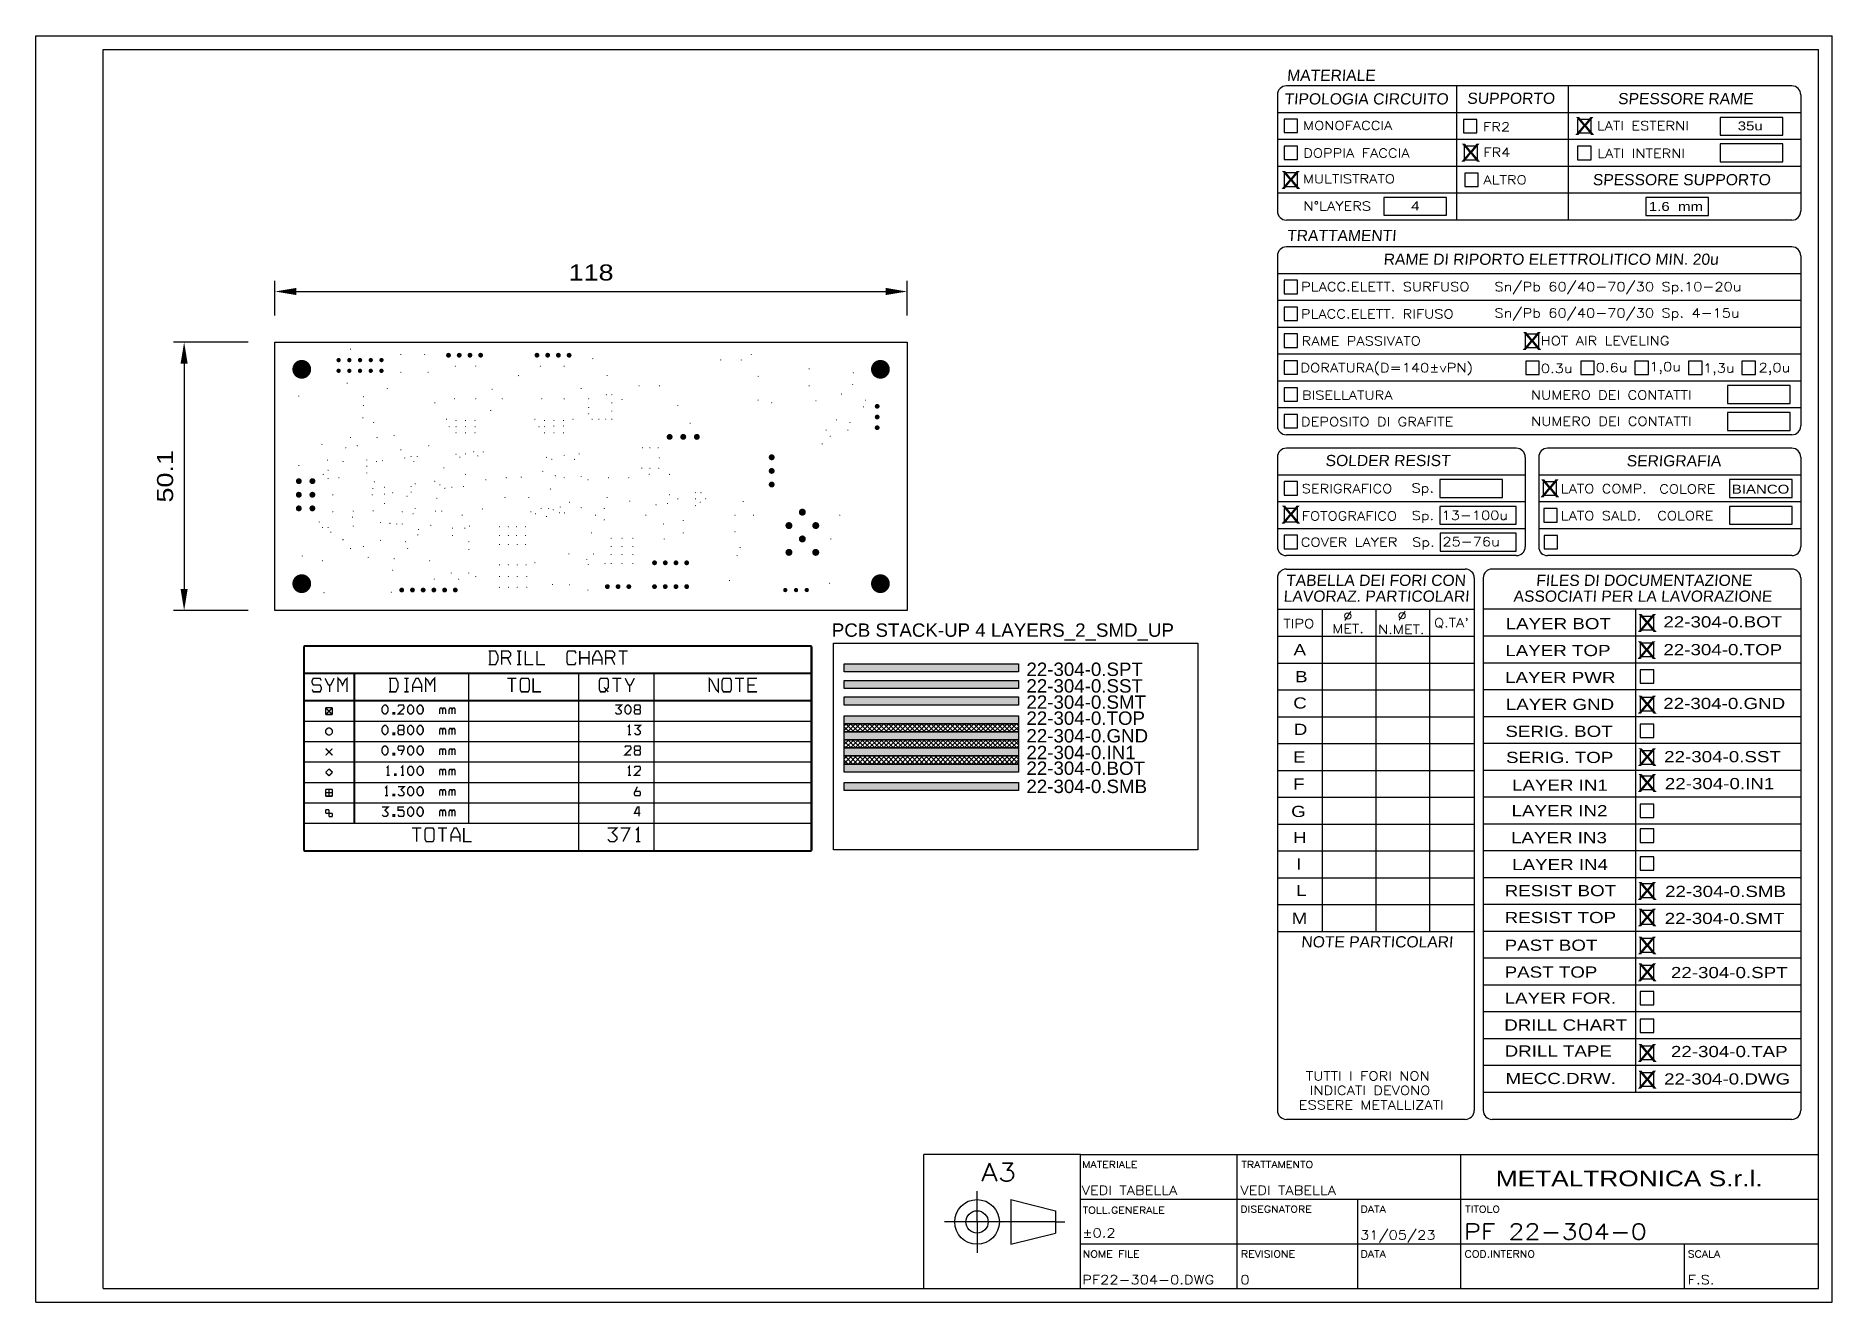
# Paper-space layout 'Layout1' of a CAD drawing. Extents: x 0 to 402, y 0 to 283.
# The model-space entities are those that its viewports show. They can reach past a viewport. Long polylines and large blocks are cut down to what shows.
import ezdxf
from ezdxf.enums import TextEntityAlignment as Align

# ---------------------------------------------------------------- set-up
doc = ezdxf.new("R2010")
doc.units = 0
doc.header["$LTSCALE"] = 10
doc.header["$MEASUREMENT"] = 0
doc.layers.get('0').update_dxf_attribs({"linetype": 'CONTINUOUS'})
doc.layers.get('Defpoints').update_dxf_attribs({"linetype": 'CONTINUOUS'})
for name, color, linetype in [('22-304-0_DRD', 7, 'CONTINUOUS'), ('ATTRIBUTI', 7, 'CONTINUOUS'), ('CARTIGLIO', 7, 'CONTINUOUS'), ('OGGETTO', 7, 'CONTINUOUS'), ('QUOTE', 6, 'CONTINUOUS'), ('TABELLA', 7, 'CONTINUOUS'), ('THRUHOLE_TAP', 11, 'CONTINUOUS'), ('VIEWPORT', 7, 'CONTINUOUS')]:
    doc.layers.add(name, color=color, linetype=linetype)
doc.layers.get('VIEWPORT').off()
doc.styles.add('ROMANS', font='romans', dxfattribs={"height": 4})
doc.styles.add('STILE25', font='arial.ttf', dxfattribs={"width": 1.2, "height": 2.5})
doc.styles.add('STILE3', font='arial.ttf', dxfattribs={"width": 1.2, "height": 3})
doc.styles.add('STILE35', font='arial.ttf', dxfattribs={"width": 1.2, "height": 3.5})
doc.styles.add('STYLE4', font='arial.ttf', dxfattribs={"width": 1.2, "height": 4})
doc.dimstyles.new('QUOTE', dxfattribs={"dimscale": 0, "dimtxt": 3, "dimasz": 4, "dimexe": 2, "dimexo": 5, "dimgap": 2, "dimtad": 1, "dimdec": 1, "dimzin": 13, "dimdsep": 46, "dimtxsty": 'STILE3', "dimcen": 0, "dimclrt": 7, "dimadec": 0, "dimazin": 0, "dimtfac": 0.666667, "dimtdec": 1, "dimtofl": 0, "dimtmove": 2, "dimatfit": 3, "dimfxl": 0, "dimtolj": 1, "dimtzin": 13, "dimarcsym": 0})

psp = doc.layouts.get("Layout1")

msp = doc.modelspace()

# ---------------------------------------------------------------- texts
at = {"layer": 'OGGETTO', "style": 'STILE25'}
for s, p in [('PCB STACK-UP 4 LAYERS_2_SMD_UP', (217.91, 247.68)), ('22-304-0.SPT', (254.23, 240.37)), ('22-304-0.SST', (254.23, 237.27)), ('22-304-0.SMT', (254.23, 234.25)), ('22-304-0.TOP', (254.23, 231.25)), ('22-304-0.GND', (254.23, 227.96)), ('22-304-0.IN1', (254.23, 224.84)), ('22-304-0.BOT', (254.23, 221.91)), ('22-304-0.SMB', (254.23, 218.52))]:
    msp.add_text(s, height=2.5, dxfattribs=at).set_placement(p)

# ---------------------------------------------------------------- blocks, each defined once
blk = doc.blocks.new('QD')
at = {"layer": 'ATTRIBUTI', "linetype": 'Continuous'}
blk.add_lwpolyline([(-1.5, 1.5), (-1.5, -1.5), (1.5, -1.5), (1.5, 1.5)], close=True, dxfattribs=at)
blk = doc.blocks.new('TABELLAPCB2')
at = {"layer": 'ATTRIBUTI', "color": 6, "linetype": 'Continuous'}
for p, q in [((116, 239.99), (102, 239.99)), ((102, 239.99), (102, 235.99)), ((116, 235.99), (116, 239.99)), ((102, 235.99), (116, 235.99))]:
    blk.add_line(p, q, dxfattribs=at)
for points in [[(102, 241.91), (116, 241.91), (116, 245.91), (102, 245.91)], [(26.82, 224.03), (40.82, 224.03), (40.82, 228.03), (26.82, 228.03)], [(85.36, 223.98), (99.36, 223.98), (99.36, 227.98), (85.36, 227.98)], [(103.65, 181.96), (117.65, 181.96), (117.65, 185.96), (103.65, 185.96)], [(103.61, 175.96), (117.61, 175.96), (117.61, 179.96), (103.61, 179.96)], [(39.33, 160.95), (53.33, 160.95), (53.33, 164.95), (39.33, 164.95)], [(104.08, 160.96), (118.08, 160.96), (118.08, 164.96), (104.08, 164.96)], [(39.34, 154.96), (56.34, 154.96), (56.34, 158.96), (39.34, 158.96)], [(104.09, 154.96), (118.09, 154.96), (118.09, 158.96), (104.09, 158.96)], [(39.4, 148.96), (56.4, 148.96), (56.4, 152.96), (39.4, 152.96)]]:
    blk.add_lwpolyline(points, close=True, dxfattribs=at)
at = {"layer": 'TABELLA', "color": 1, "linetype": 'Continuous'}
for p, q in [((118, 252.96), (5, 252.96)), ((43, 252.96), (43, 222.96)), ((68, 252.96), (68, 222.96)), ((3, 250.96), (3, 224.96)), ((120, 250.96), (120, 224.96)), ((120, 246.96), (3, 246.96)), ((118, 222.96), (5, 222.96)), ((118, 216.96), (5, 216.96)), ((3, 214.96), (3, 176.96)), ((120, 214.96), (120, 176.96)), ((120, 210.96), (3, 210.96)), ((118, 174.96), (5, 174.96)), ((3, 169.96), (3, 149.96)), ((56.41, 171.96), (5, 171.96)), ((58.41, 169.96), (58.41, 149.96)), ((61.41, 169.96), (61.41, 149.96)), ((118, 171.96), (63.41, 171.96)), ((120, 169.96), (120, 149.96)), ((58.41, 165.96), (3, 165.96)), ((120, 165.96), (61.41, 165.96)), ((56.41, 147.96), (5, 147.96)), ((5, 144.96), (45, 144.96)), ((118, 144.96), (51, 144.96)), ((118, 147.96), (63.41, 147.96)), ((3, 142.96), (3, 111.96)), ((47, 142.96), (47, 23.96)), ((49, 142.96), (49, 23.96)), ((120, 142.96), (120, 23.96)), ((3, 135.96), (47, 135.96)), ((120, 135.96), (49, 135.96)), ((3, 111.96), (3, 108.96)), ((3, 108.96), (3, 66.96)), ((3, 66.96), (3, 63.96)), ((3, 63.96), (47, 63.96)), ((3, 63.96), (3, 23.96)), ((45, 21.96), (5, 21.96)), ((118, 21.96), (51, 21.96))]:
    blk.add_line(p, q, dxfattribs=at)
at = {"layer": 'TABELLA', "color": 6, "linetype": 'Continuous'}
for p, q in [((120, 240.96), (3, 240.96)), ((120, 234.96), (3, 234.96)), ((120, 228.96), (3, 228.96)), ((120, 204.96), (3, 204.96)), ((120, 198.96), (3, 198.96)), ((120, 192.96), (3, 192.96)), ((120, 186.96), (3, 186.96)), ((120, 180.96), (3, 180.96)), ((58.41, 159.96), (3, 159.96)), ((120, 159.96), (61.41, 159.96)), ((58.41, 153.96), (3, 153.96)), ((120, 153.96), (61.41, 153.96)), ((13, 135.96), (13, 63.96)), ((25, 135.96), (25, 63.96)), ((37, 135.96), (37, 63.96)), ((83.05, 135.96), (83.05, 27.96)), ((3, 129.96), (47, 129.96)), ((120, 129.96), (49, 129.96)), ((3, 123.96), (47, 123.96)), ((120, 123.96), (49, 123.96)), ((3, 117.96), (47, 117.96)), ((120, 117.96), (49, 117.96)), ((3, 111.96), (47, 111.96)), ((120, 111.96), (49, 111.96)), ((3, 105.96), (47, 105.96)), ((120, 105.96), (49, 105.96)), ((3, 99.96), (47, 99.96)), ((120, 99.96), (49, 99.96)), ((3, 93.96), (47, 93.96)), ((120, 93.96), (49, 93.96)), ((3, 87.96), (47, 87.96)), ((120, 87.96), (49, 87.96)), ((3, 81.96), (47, 81.96)), ((120, 81.96), (49, 81.96)), ((3, 75.96), (47, 75.96)), ((120, 75.96), (49, 75.96)), ((3, 69.96), (47, 69.96)), ((120, 69.96), (49, 69.96)), ((120, 63.96), (49, 63.96)), ((120, 57.96), (49, 57.96)), ((120, 51.96), (49, 51.96)), ((120, 45.96), (49, 45.96)), ((120, 39.96), (49, 39.96)), ((120, 33.96), (49, 33.96)), ((120, 27.96), (49, 27.96))]:
    blk.add_line(p, q, dxfattribs=at)
at = {"layer": 'TABELLA', "color": 1, "linetype": 'Continuous'}
for centre, start, end in [((5, 250.96), 90, 180), ((118, 250.96), 0, 90), ((5, 224.96), 180, 270), ((118, 224.96), 270, 0), ((5, 214.96), 90, 180), ((118, 214.96), 0, 90), ((5, 176.96), 180, 270), ((118, 176.96), 270, 0), ((5, 169.96), 90, 180), ((56.41, 169.96), 0, 90), ((63.41, 169.96), 90, 180), ((118, 169.96), 0, 90), ((5, 149.96), 180, 270), ((56.41, 149.96), 270, 0), ((63.41, 149.96), 180, 270), ((118, 149.96), 270, 0), ((5, 142.96), 90, 180), ((45, 142.96), 0, 90), ((51, 142.96), 90, 180), ((118, 142.96), 0, 90), ((5, 23.96), 180, 270), ((45, 23.96), 270, 0), ((51, 23.96), 180, 270), ((118, 23.96), 270, 0)]:
    blk.add_arc(centre, 2, start, end, dxfattribs=at)
at = {"layer": 'TABELLA', "linetype": 'Continuous'}
for p in [(6, 244), (46.11, 243.96), (71.62, 243.96), (6, 238), (46.25, 237.96), (71.62, 237.96), (6, 232), (46.4, 231.96), (6, 208), (6, 202), (6, 196), (59.91, 195.96), (6, 190), (60.05, 189.96), (72.34, 189.96), (84.42, 189.96), (96.42, 189.96), (108.34, 189.96), (6, 184), (6, 178), (6, 163), (63.9, 162.96), (6, 157), (64.05, 156.96), (6, 151), (64.11, 150.96), (85.62, 132.85), (85.62, 126.9), (85.62, 120.96), (85.62, 114.74), (85.62, 108.8), (85.62, 102.85), (85.62, 97.18), (85.62, 90.93), (85.62, 85.36), (85.62, 79.15), (85.62, 73.07), (85.62, 67.12), (85.62, 60.86), (85.62, 54.86), (85.62, 49.03), (85.62, 42.85), (85.62, 36.85), (85.62, 30.87)]:
    blk.add_blockref('QD', p, dxfattribs=at)
at = {"layer": 'ATTRIBUTI', "linetype": 'Continuous', "width": 1.2, "flags": 8}
for tag, height, style, p in [('X', 4, 'STYLE4', (6.1, 244.01)), ('X', 4, 'STYLE4', (71.7, 244.01)), ('VAL', 2, 'STILE25', (108.7, 244.01)), ('X', 4, 'STYLE4', (6, 237.91)), ('X', 4, 'STYLE4', (46.2, 238.01)), ('VAL', 2, 'STILE25', (92.09, 226)), ('X', 4, 'STYLE4', (6, 208.01)), ('X', 4, 'STYLE4', (6, 163.01)), ('X', 4, 'STYLE4', (63.9, 163.01)), ('VAL', 2, 'STILE25', (46.4, 163.01)), ('COL', 2, 'STILE25', (111, 162.81))]:
    blk.add_attdef(tag, text='', height=height, dxfattribs=dict(at, style=style)).set_placement(p, align=Align.MIDDLE_CENTER)
at = {"layer": 'ATTRIBUTI', "linetype": 'Continuous', "width": 1.2}
for tag, height, style, p in [('X', 4, 'STYLE4', (46.1, 244.01)), ('X', 4, 'STYLE4', (71.6, 238.01)), ('VAL', 2, 'STILE25', (108.96, 238.08)), ('X', 4, 'STYLE4', (6, 231.91)), ('X', 4, 'STYLE4', (46.4, 232.01)), ('X', 4, 'STYLE4', (6, 202.01)), ('X', 4, 'STYLE4', (6, 196.01)), ('X', 4, 'STYLE4', (59.9, 195.91)), ('X', 4, 'STYLE4', (6, 190.01)), ('X', 4, 'STYLE4', (60, 189.91)), ('X', 4, 'STYLE4', (72.3, 189.91)), ('X', 4, 'STYLE4', (84.4, 189.91)), ('X', 4, 'STYLE4', (96.4, 190.01)), ('X', 4, 'STYLE4', (108.3, 190.01)), ('X', 4, 'STYLE4', (6, 184.01)), ('NUM', 2, 'STILE25', (110.99, 183.91)), ('X', 4, 'STYLE4', (6, 178.01)), ('NUM', 2, 'STILE25', (111.02, 178.01)), ('X', 4, 'STYLE4', (6, 157.11)), ('X', 4, 'STYLE4', (64, 157.01)), ('BIANCO', 2, 'STILE25', (111.1, 156.91)), ('X', 4, 'STYLE4', (6, 151.01)), ('X', 4, 'STYLE4', (85.68, 132.91)), ('CSXXXR1.BOT', 2.5, 'STILE25', (102.56, 133.16)), ('X', 4, 'STYLE4', (85.54, 126.83)), ('DIA', 2.5, 'STILE25', (19.2, 127.01)), ('DIA', 2.5, 'STILE25', (31.1, 126.91)), ('QTA', 2.5, 'STILE25', (42.1, 126.91)), ('CSXXXR1.TOP', 2.5, 'STILE25', (102.56, 126.94)), ('DIA', 2.5, 'STILE25', (19.2, 120.91)), ('DIA', 2.5, 'STILE25', (31.1, 121.01)), ('QTA', 2.5, 'STILE25', (42.1, 120.91)), ('X', 4, 'STYLE4', (85.68, 120.88)), ('CSXXXR1.PWR', 2.5, 'STILE25', (103.25, 121)), ('X', 4, 'STYLE4', (85.68, 114.67)), ('DIA', 2.5, 'STILE25', (19.1, 114.91)), ('DIA', 2.5, 'STILE25', (31.1, 114.81)), ('QTA', 2.5, 'STILE25', (42, 114.91)), ('CSXXXR1.GND', 2.5, 'STILE25', (102.89, 114.92)), ('DIA', 2.5, 'STILE25', (19.1, 108.91)), ('DIA', 2.5, 'STILE25', (31.2, 108.91)), ('QTA', 2.5, 'STILE25', (42.1, 108.91)), ('X', 4, 'STYLE4', (85.68, 108.86)), ('CSXXXR1.SSB', 2.5, 'STILE25', (102.57, 108.97)), ('X', 4, 'STYLE4', (85.68, 102.91)), ('DIA', 2.5, 'STILE25', (19, 102.91)), ('DIA', 2.5, 'STILE25', (31.3, 103.11)), ('QTA', 2.5, 'STILE25', (42.3, 102.91)), ('CSXXXR1.SST', 2.5, 'STILE25', (102.5, 103.03)), ('DIA', 2.5, 'STILE25', (19.1, 96.91)), ('DIA', 2.5, 'STILE25', (31.3, 97.11)), ('QTA', 2.5, 'STILE25', (42.2, 97.21)), ('X', 4, 'STYLE4', (85.68, 97.13)), ('CSXXXR1.IN1', 2.5, 'STILE25', (101.84, 97.01)), ('X', 4, 'STYLE4', (85.68, 90.99)), ('CSXXXR1.IN2', 2.5, 'STILE25', (101.79, 91.24)), ('DIA', 2.5, 'STILE25', (19.2, 90.91)), ('DIA', 2.5, 'STILE25', (31.3, 91.01)), ('QTA', 2.5, 'STILE25', (42, 90.91)), ('DIA', 2.5, 'STILE25', (19.2, 84.91)), ('DIA', 2.5, 'STILE25', (31.4, 85.11)), ('QTA', 2.5, 'STILE25', (42, 84.91)), ('X', 4, 'STYLE4', (85.68, 85.58)), ('CSXXXR1.IN3', 2.5, 'STILE25', (101.63, 84.93)), ('X', 4, 'STYLE4', (85.68, 79.23)), ('DIA', 2.5, 'STILE25', (19.1, 78.91)), ('DIA', 2.5, 'STILE25', (31.4, 79.01)), ('QTA', 2.5, 'STILE25', (42.1, 79.01)), ('CSXXXR1.IN4', 2.5, 'STILE25', (101.78, 78.94)), ('DIA', 2.5, 'STILE25', (19.1, 72.91)), ('DIA', 2.5, 'STILE25', (31.3, 73.01)), ('QTA', 2.5, 'STILE25', (41.9, 73.01)), ('X', 4, 'STYLE4', (85.68, 73.02)), ('CSXXXR1.SMB', 2.5, 'STILE25', (103.19, 72.9)), ('DIA', 2.5, 'STILE25', (31.3, 67.11)), ('X', 4, 'STYLE4', (85.68, 67.07)), ('DIA', 2.5, 'STILE25', (19.1, 66.91)), ('QTA', 2.5, 'STILE25', (42, 66.91)), ('CSXXXR1.SMT', 2.5, 'STILE25', (102.97, 66.87)), ('X', 4, 'STYLE4', (85.68, 60.81)), ('CSXXXR1.SPB', 2.5, 'STILE25', (102.72, 60.95)), ('X', 4, 'STYLE4', (85.68, 54.81)), ('CSXXXR1.SMT', 2.5, 'STILE25', (104.02, 54.77)), ('X', 4, 'STYLE4', (85.68, 48.99)), ('CSXXXR1.DRL', 2.5, 'STILE25', (104.09, 48.95)), ('X', 4, 'STYLE4', (85.68, 42.8)), ('CSXXXR1.DRD', 2.5, 'STILE25', (104.36, 43.13)), ('X', 4, 'STYLE4', (85.68, 36.8)), ('CSXXXR1.TAP', 2.5, 'STILE25', (104.02, 37.12)), ('X', 4, 'STYLE4', (85.68, 30.82)), ('CSXXXR1.DWG', 2.5, 'STILE25', (103.53, 31))]:
    blk.add_attdef(tag, text='', height=height, dxfattribs=dict(at, style=style)).set_placement(p, align=Align.MIDDLE_CENTER)
at = {"layer": 'TABELLA', "linetype": 'Continuous', "style": 'STILE25', "oblique": 4}
for s, p in [('MATERIALE', (5.12, 254.07)), ('TIPOLOGIA CIRCUITO', (4.54, 248.8)), ('SUPPORTO', (45.4, 248.93)), ('SPESSORE RAME', (79.1, 248.86)), ('SPESSORE SUPPORTO', (73.45, 230.74)), ('TRATTAMENTI', (5.12, 218.26)), ('RAME DI RIPORTO ELETTROLITICO MIN. 20u', (26.7, 212.96)), ('SOLDER RESIST', (13.71, 167.97)), ('SERIGRAFIA', (81.02, 167.91)), ('TABELLA DEI FORI CON', (4.9, 141.19)), ('FILES DI DOCUMENTAZIONE', (60.8, 141.19)), ('LAVORAZ. PARTICOLARI', (4.35, 137.65)), ('ASSOCIATI PER LA LAVORAZIONE', (55.73, 137.65)), ('NOTE PARTICOLARI', (8.3, 60.39))]:
    blk.add_text(s, height=2.5, dxfattribs=at).set_placement(p)
at = {"layer": 'TABELLA', "linetype": 'Continuous', "width": 1.2}
for s, height, style, p in [('MONOFACCIA', 2, 'ROMANS', (8.75, 243.1)), ('LATI ESTERNI', 2, 'ROMANS', (74.41, 243.06)), ('FR2', 2, 'ROMANS', (48.96, 242.8)), ('DOPPIA FACCIA', 2, 'ROMANS', (8.78, 236.93)), ('FR4', 2, 'ROMANS', (49.03, 237.1)), ('LATI INTERNI', 2, 'ROMANS', (74.49, 236.85)), ('MULTISTRATO', 2, 'ROMANS', (8.7, 231.18)), ('ALTRO', 2, 'ROMANS', (49.05, 230.96)), ('N°LAYERS', 2, 'ROMANS', (8.83, 225.09)), ('PLACC.ELETT. SURFUSO ', 2, 'ROMANS', (8.29, 207.08)), ('Sn/Pb 60/40-70/30 Sp.10-20u', 2, 'ROMANS', (51.52, 207.08)), ('PLACC.ELETT. RIFUSO ', 2, 'ROMANS', (8.24, 200.99)), ('Sn/Pb 60/40-70/30 Sp. 4-15u', 2, 'ROMANS', (51.52, 201.2)), ('RAME PASSIVATO', 2, 'ROMANS', (8.41, 194.95)), ('HOT AIR LEVELING', 2, 'ROMANS', (61.84, 194.99)), ('DORATURA(D=140%%PvPN)', 2, 'ROMANS', (8.15, 188.96)), ('0.3u', 2, 'ROMANS', (61.89, 188.8)), ('0.6u', 2, 'ROMANS', (74.17, 188.99)), ('1,0u', 2, 'ROMANS', (86.13, 189.19)), ('1,3u', 2, 'ROMANS', (98.14, 188.87)), ('2,0u', 2, 'ROMANS', (110.56, 188.99)), ('BISELLATURA', 2, 'ROMANS', (8.47, 182.83)), ('NUMERO DEI CONTATTI', 2, 'ROMANS', (59.68, 182.87)), ('DEPOSITO DI GRAFITE', 2, 'ROMANS', (8.27, 176.89)), ('NUMERO DEI CONTATTI', 2, 'ROMANS', (59.72, 176.99)), ('SERIGRAFICO ', 2, 'ROMANS', (8.42, 161.95)), ('Sp.', 2, 'ROMANS', (32.98, 162.07)), ('LATO COMP.', 2, 'ROMANS', (66.34, 161.92)), ('COLORE', 2, 'ROMANS', (88.35, 161.87)), ('FOTOGRAFICO ', 2, 'ROMANS', (8.44, 155.84)), ('Sp.', 2, 'ROMANS', (33.02, 155.93)), ('13-100u', 2, 'ROMANS', (39.67, 155.98)), ('LATO SALD.', 2, 'ROMANS', (66.34, 155.9)), ('COLORE', 2, 'ROMANS', (87.91, 155.9)), ('COVER LAYER ', 2, 'ROMANS', (8.23, 149.97)), ('Sp.', 2, 'ROMANS', (33.12, 149.98)), ('25-76u', 2, 'ROMANS', (39.88, 150.08)), ('TIPO', 2, 'ROMANS', (4.34, 131.78)), ('MET.', 2, 'ROMANS', (15.25, 130.65)), ('%%C', 2, 'ROMANS', (17.72, 133.47)), ('%%C', 2, 'ROMANS', (29.85, 133.53)), ("Q.TA'", 2, 'ROMANS', (38.01, 131.96)), ('LAYER BOT', 2.5, 'STILE25', (54.03, 131.51)), ('N.MET.', 2, 'ROMANS', (25.51, 130.47)), ('A', 2.5, 'STILE25', (6.61, 125.68)), ('LAYER TOP', 2.5, 'STILE25', (53.95, 125.5)), ('B', 2.5, 'STILE25', (6.96, 119.66)), ('LAYER PWR', 2.5, 'STILE25', (53.89, 119.48)), ('C', 2.5, 'STILE25', (6.54, 113.78)), ('LAYER GND', 2.5, 'STILE25', (54.06, 113.46)), ('D', 2.5, 'STILE25', (6.68, 107.88)), ('SERIG. BOT', 2.5, 'STILE25', (53.96, 107.44)), ('E', 2.5, 'STILE25', (6.49, 101.71)), ('SERIG. TOP', 2.5, 'STILE25', (54.11, 101.61)), ('F', 2.5, 'STILE25', (6.51, 95.68)), ('LAYER IN1', 2.5, 'STILE25', (55.44, 95.41)), ('G', 2.5, 'STILE25', (6.08, 89.54)), ('LAYER IN2', 2.5, 'STILE25', (55.35, 89.7)), ('H', 2.5, 'STILE25', (6.49, 83.72)), ('LAYER IN3', 2.5, 'STILE25', (55.23, 83.68)), ('I', 2.5, 'STILE25', (7.23, 77.79)), ('LAYER IN4', 2.5, 'STILE25', (55.48, 77.66)), ('L', 2.5, 'STILE25', (7.2, 71.87)), ('RESIST BOT', 2.5, 'STILE25', (53.8, 71.83)), ('RESIST TOP', 2.5, 'STILE25', (53.8, 65.82)), ('M', 2.5, 'STILE25', (6.2, 65.65)), ('PAST BOT', 2.5, 'STILE25', (53.8, 59.63)), ('PAST TOP', 2.5, 'STILE25', (53.8, 53.63)), ('LAYER FOR.', 2.5, 'STILE25', (53.8, 47.81)), ('DRILL CHART', 2.5, 'STILE25', (53.71, 41.8)), ('DRILL TAPE', 2.5, 'STILE25', (53.8, 35.98)), ('TUTTI I FORI NON', 2, 'ROMANS', (9.36, 30.67)), ('MECC.DRW.', 2.5, 'STILE25', (54.01, 29.85)), ('INDICATI DEVONO', 2, 'ROMANS', (10.24, 27.43)), ('ESSERE METALLIZATI', 2, 'ROMANS', (7.78, 24.19))]:
    blk.add_text(s, height=height, dxfattribs=dict(at, style=style)).set_placement(p)
at = {"layer": 'TABELLA', "linetype": 'Continuous', "style": 'STILE25', "width": 1.2}
blk.add_attdef('NUM', text='', height=2, dxfattribs=at).set_placement((33.83, 226.12), align=Align.MIDDLE_CENTER)
blk = doc.blocks.new('A3METALTRONICA')
at = {"layer": 'CARTIGLIO', "color": 6, "linetype": 'Continuous'}
for p, q in [((0, 283), (401.5, 283)), ((0, 0), (0, 283)), ((401.5, 0), (401.5, 283)), ((233.5, 3), (233.5, 33)), ((268.5, 3), (268.5, 33)), ((318.5, 3), (318.5, 33)), ((233.5, 23), (398.5, 23)), ((295.5, 3), (295.5, 23)), ((233.5, 13), (398.5, 13)), ((368.5, 3), (368.5, 13)), ((0, 0), (401.5, 0))]:
    blk.add_line(p, q, dxfattribs=at)
at = {"layer": 'CARTIGLIO', "color": 1, "linetype": 'Continuous'}
for p, q in [((15, 280), (398.5, 280)), ((15, 3), (15, 280)), ((398.5, 3), (398.5, 280)), ((198.5, 3), (198.5, 33)), ((233.5, 33), (198.5, 33)), ((233.5, 33), (398.5, 33)), ((15, 3), (398.5, 3))]:
    blk.add_line(p, q, dxfattribs=at)
at = {"layer": 'CARTIGLIO', "color": 6}
for p, q in [((210.37, 17.91), (210.37, 24.81)), ((227.92, 17.91), (203.08, 17.91)), ((210.37, 17.91), (210.37, 11)), ((227.92, 17.91), (230, 17.91))]:
    blk.add_line(p, q, dxfattribs=at)
at = {"layer": 'CARTIGLIO', "color": 1}
for p, q in [((217.92, 22.91), (227.92, 20.41)), ((217.92, 22.91), (217.92, 12.91)), ((227.92, 20.41), (227.92, 15.41)), ((217.92, 12.91), (227.92, 15.41))]:
    blk.add_line(p, q, dxfattribs=at)
for radius in [5, 2.5]:
    blk.add_circle((210.37, 17.91), radius, dxfattribs=at)
at = {"layer": 'CARTIGLIO', "color": 1, "linetype": 'Continuous', "style": 'ROMANS', "width": 1.2}
blk.add_text('A3', height=4, dxfattribs=at).set_placement((211.32, 27.03))
at = {"layer": 'CARTIGLIO', "color": 0, "linetype": 'Continuous', "style": 'ROMANS', "width": 1.2}
for s, p in [('MATERIALE', (233.87, 30)), ('TRATTAMENTO', (269.45, 30)), ('TOLL.GENERALE', (233.99, 19.77)), ('DISEGNATORE', (269.23, 20)), ('DATA', (296.11, 20)), ('TITOLO', (319.47, 20)), ('NOME FILE', (233.99, 10)), ('REVISIONE', (269.35, 10)), ('DATA', (296.11, 10)), ('COD.INTERNO', (319.35, 10)), ('SCALA', (369.23, 10))]:
    blk.add_text(s, height=1.5, dxfattribs=at).set_placement(p)
at = {"layer": 'CARTIGLIO', "linetype": 'Continuous', "style": 'STILE35', "width": 1.2}
blk.add_text('METALTRONICA S.r.l.', height=3.5, dxfattribs=at).set_placement((326.33, 25.88))
at = {"layer": 'CARTIGLIO', "color": 0, "linetype": 'Continuous', "style": 'ROMANS', "width": 1.2}
for tag, p, height in [('MATERIALE', (233.75, 24), 2), ('TRATTAMENTO', (269.23, 24), 2), ('TITOLO', (319.23, 14), 3.5), ('DISEGNATORE', (269.23, 14), 2), ('DATADIS', (295.99, 14), 2), ('NOMEFILE', (233.87, 4), 2), ('REVISIONE', (269.23, 4), 2), ('DATAREV', (295.99, 4), 2), ('CODICE', (319.35, 4), 2), ('SCALA', (369.25, 4), 2)]:
    blk.add_attdef(tag, p, '', height=height, dxfattribs=at)
at = {"layer": 'CARTIGLIO', "color": 0, "linetype": 'Continuous', "style": 'ROMANS', "width": 1.2, "flags": 8}
blk.add_attdef('TOLLERANZA', text='', height=2, dxfattribs=at).set_placement((233.93, 13.85), align=Align.BOTTOM_LEFT)
blk = doc.blocks.new('ROUND_87')
at = {"const_width": 0.10033}
blk.add_lwpolyline([(-0.050164, 0, 1), (0.050164, 0, 1)], format="xyb", close=True, dxfattribs=at)
blk = doc.blocks.new('ROUND_88')
at = {"const_width": 0.65024}
blk.add_lwpolyline([(-0.32512, 0, 1), (0.32512, 0, 1)], format="xyb", close=True, dxfattribs=at)
blk = doc.blocks.new('ROUND_89')
at = {"const_width": 0.44958}
blk.add_lwpolyline([(-0.22479, 0, 1), (0.22479, 0, 1)], format="xyb", close=True, dxfattribs=at)
blk = doc.blocks.new('ROUND_90')
at = {"const_width": 0.54991}
blk.add_lwpolyline([(-0.274954, 0, 1), (0.274954, 0, 1)], format="xyb", close=True, dxfattribs=at)
blk = doc.blocks.new('ROUND_91')
at = {"const_width": 0.40005}
blk.add_lwpolyline([(-0.200024, 0, 1), (0.200024, 0, 1)], format="xyb", close=True, dxfattribs=at)
blk = doc.blocks.new('ROUND_83')
at = {"const_width": 1.75006}
blk.add_lwpolyline([(-0.87503, 0, 1), (0.87503, 0, 1)], format="xyb", close=True, dxfattribs=at)
blk = doc.blocks.new('*D9')
at = {"layer": 'Defpoints', "color": 0, "transparency": 16777216}
for p in [(231.97, 312.12), (113.98, 302.66), (231.97, 302.66)]:
    blk.add_point(p, dxfattribs=at)
at = {"layer": 'QUOTE', "color": 0, "lineweight": -2, "transparency": 16777216}
for p, q in [((113.98, 307.66), (113.98, 314.12)), ((117.98, 312.12), (227.97, 312.12)), ((231.97, 307.66), (231.97, 314.12))]:
    blk.add_line(p, q, dxfattribs=at)
at = {"layer": 'QUOTE', "color": 0, "transparency": 16777216}
for points in [[(117.98, 312.79), (117.98, 311.46), (113.98, 312.12)], [(227.97, 312.79), (227.97, 311.46), (231.97, 312.12)]]:
    blk.add_solid(points, dxfattribs=at)
at = {"layer": 'QUOTE', "color": 7, "transparency": 16777216, "insert": (172.98, 315.65), "char_height": 3, "attachment_point": 5, "style": 'STILE3'}
blk.add_mtext('\\A1;118', dxfattribs=at)
blk = doc.blocks.new('*D10')
at = {"layer": 'Defpoints', "color": 0, "transparency": 16777216}
for p in [(113.98, 302.66), (97.03, 252.6), (113.98, 252.6)]:
    blk.add_point(p, dxfattribs=at)
at = {"layer": 'QUOTE', "color": 0, "lineweight": -2, "transparency": 16777216}
for p, q in [((108.98, 302.66), (95.03, 302.66)), ((97.03, 298.66), (97.03, 256.6)), ((108.98, 252.6), (95.03, 252.6))]:
    blk.add_line(p, q, dxfattribs=at)
at = {"layer": 'QUOTE', "color": 0, "transparency": 16777216}
for points in [[(96.36, 298.66), (97.69, 298.66), (97.03, 302.66)], [(96.36, 256.6), (97.69, 256.6), (97.03, 252.6)]]:
    blk.add_solid(points, dxfattribs=at)
at = {"layer": 'QUOTE', "color": 7, "transparency": 16777216, "insert": (93.49, 277.63), "char_height": 3, "attachment_point": 5, "rotation": 90, "style": 'STILE3'}
blk.add_mtext('\\A1;50.1', dxfattribs=at)

# ---------------------------------------------------------------- dimensions: what is measured, and where the dimension line sits
at = {"layer": 'QUOTE'}
dim = msp.add_linear_dim(base=(231.97, 312.12), p1=(113.98, 302.66), p2=(231.97, 302.66), dimstyle='QUOTE', override={"dimscale": 1}, dxfattribs=at)
dim.commit()
dim.dimension.update_dxf_attribs({"geometry": '*D9', "text_midpoint": (172.98, 315.65)})
dim = msp.add_linear_dim(base=(97.03, 252.6), p1=(113.98, 302.66), p2=(113.98, 252.6), angle=90, dimstyle='QUOTE', override={"dimscale": 1}, dxfattribs=at)
dim.commit()
dim.dimension.update_dxf_attribs({"geometry": '*D10', "text_midpoint": (93.49, 277.63)})

# ---------------------------------------------------------------- hatches: boundary and pattern name
at = {"layer": 'OGGETTO'}
msp.add_hatch(color=6, dxfattribs=at).paths.add_polyline_path([(220.23, 242.66), (220.23, 241.16), (252.73, 241.16), (252.73, 242.66)])
h = msp.add_hatch(color=7, dxfattribs=at)
h.dxf.hatch_style = 1
h.paths.add_polyline_path([(252.73, 238.01), (252.73, 239.51), (220.23, 239.51), (220.23, 238.01)])
h = msp.add_hatch(color=3, dxfattribs=at)
h.dxf.hatch_style = 1
h.paths.add_polyline_path([(252.73, 234.95), (252.73, 236.45), (220.23, 236.45), (220.23, 234.95)])
h.paths.add_polyline_path([(252.73, 218.99), (252.73, 220.49), (220.23, 220.49), (220.23, 218.99)])
h = msp.add_hatch(color=1, dxfattribs=at)
h.dxf.hatch_style = 1
h.paths.add_polyline_path([(252.73, 232.94), (220.23, 232.94), (220.23, 231.44), (252.73, 231.44)])
h.paths.add_polyline_path([(252.73, 229.94), (220.23, 229.94), (220.23, 228.44), (252.73, 228.44)])
h.paths.add_polyline_path([(252.73, 226.94), (220.23, 226.94), (220.23, 225.44), (252.73, 225.44)])
h.paths.add_polyline_path([(252.73, 223.94), (220.23, 223.94), (220.23, 222.44), (252.73, 222.44)])
h = msp.add_hatch(dxfattribs=at)
h.set_pattern_fill('ANSI37', color=256, scale=5, style=0)
h.set_pattern_definition([(45, (85.31514, -27.5591), (-0.4419417, 0.4419417), []), (135, (85.31514, -27.5591), (-0.4419417, -0.4419417), [])])
h.paths.add_polyline_path([(220.23, 231.44), (220.23, 229.94), (252.73, 229.94), (252.73, 231.44)])
h.paths.add_polyline_path([(220.23, 228.44), (220.23, 226.94), (252.73, 226.94), (252.73, 228.44)])
h.paths.add_polyline_path([(252.73, 223.94), (252.73, 225.44), (220.23, 225.44), (220.23, 223.94)])

# ---------------------------------------------------------------- linework, layer by layer
at = {"layer": '22-304-0_DRD'}
for p, q in [((113.98, 252.6), (113.98, 302.66)), ((113.98, 302.66), (231.97, 302.66)), ((231.97, 302.66), (231.97, 252.6)), ((231.97, 252.6), (113.98, 252.6))]:
    msp.add_line(p, q, dxfattribs=at)
at = {"layer": '22-304-0_DRD', "const_width": 0.254}
for points in [[(214.18, 246.01), (119.31, 246.01)], [(119.31, 207.78), (119.31, 245.88)], [(214.05, 245.88), (119.43, 245.88)], [(119.43, 207.78), (119.43, 245.88)], [(153.88, 242.49), (155.15, 242.49), (155.58, 243.34), (155.58, 244.19), (155.15, 245.03), (153.88, 245.03)], [(154.1, 242.49), (154.1, 245.03)], [(156.3, 243.76), (157.57, 243.76), (157.99, 244.19), (157.99, 244.61), (157.57, 245.03), (156.3, 245.03), (156.3, 242.49)], [(159.98, 245.03), (159.13, 245.03)], [(159.56, 242.49), (159.56, 245.03)], [(162.18, 242.49), (160.7, 242.49), (160.7, 245.03)], [(164.38, 242.49), (162.9, 242.49), (162.9, 245.03)], [(170.16, 242.92), (169.95, 242.49), (168.68, 242.49), (168.47, 242.92), (168.47, 244.61), (168.68, 245.03), (169.95, 245.03), (170.16, 244.61)], [(170.88, 242.49), (170.88, 245.03)], [(172.57, 242.49), (172.57, 245.03)], [(174.99, 242.49), (174.99, 243.76), (174.35, 245.03), (173.93, 245.03), (173.29, 243.76), (173.29, 242.49)], [(175.71, 243.76), (176.98, 243.76), (177.4, 244.19), (177.4, 244.61), (176.98, 245.03), (175.71, 245.03), (175.71, 242.49)], [(179.81, 245.03), (178.12, 245.03)], [(178.96, 242.49), (178.96, 245.03)], [(214.05, 207.78), (214.05, 245.88)], [(214.18, 207.78), (214.18, 245.88)], [(157.35, 243.76), (157.99, 242.49)], [(159.98, 242.49), (159.13, 242.49)], [(172.57, 243.76), (170.88, 243.76)], [(174.99, 243.34), (173.29, 243.34)], [(176.76, 243.76), (177.4, 242.49)], [(214.05, 240.93), (119.43, 240.93)], [(214.05, 240.8), (119.43, 240.8)], [(122.61, 239.53), (122.4, 239.95), (121.13, 239.95), (120.92, 239.53), (120.92, 239.11), (121.13, 238.68), (122.4, 238.68), (122.61, 238.26), (122.61, 237.84), (122.4, 237.41), (121.13, 237.41), (120.92, 237.84)], [(125.02, 239.95), (124.39, 238.68), (123.96, 238.68), (123.33, 239.95)], [(124.18, 237.41), (124.18, 238.68)], [(127.44, 237.41), (127.44, 239.95), (127.01, 239.53), (126.59, 238.68), (126.17, 239.53), (125.74, 239.95), (125.74, 237.41)], [(128.71, 212.86), (128.71, 240.8)], [(128.83, 212.86), (128.83, 240.8)], [(135.28, 237.41), (136.55, 237.41), (136.97, 238.26), (136.97, 239.11), (136.55, 239.95), (135.28, 239.95)], [(135.49, 237.41), (135.49, 239.95)], [(138.96, 239.95), (138.11, 239.95)], [(138.54, 237.41), (138.54, 239.95)], [(141.37, 237.41), (141.37, 238.68), (140.74, 239.95), (140.32, 239.95), (139.68, 238.68), (139.68, 237.41)], [(141.37, 238.26), (139.68, 238.26)], [(143.79, 237.41), (143.79, 239.95), (143.36, 239.53), (142.94, 238.68), (142.52, 239.53), (142.09, 239.95), (142.09, 237.41)], [(150.15, 212.86), (150.15, 240.8)], [(159.04, 239.95), (157.34, 239.95)], [(158.19, 237.41), (158.19, 239.95)], [(159.97, 237.41), (159.76, 237.84), (159.76, 239.53), (159.97, 239.95), (161.24, 239.95), (161.45, 239.53), (161.45, 237.84), (161.24, 237.41), (159.97, 237.41)], [(163.65, 237.41), (162.17, 237.41), (162.17, 239.95)], [(170.64, 207.78), (170.64, 240.8)], [(174.53, 237.84), (174.74, 237.41), (175.59, 237.41), (175.8, 237.84), (176.22, 238.26), (176.22, 239.53), (176.01, 239.95), (174.74, 239.95), (174.53, 239.53), (174.53, 237.84)], [(175.38, 238.26), (176.22, 237.41)], [(178.64, 239.95), (176.95, 239.95)], [(177.79, 237.41), (177.79, 239.95)], [(181.05, 239.95), (180.41, 238.68), (179.99, 238.68), (179.36, 239.95)], [(180.2, 237.41), (180.2, 238.68)], [(184.73, 207.78), (184.73, 240.8)], [(196.72, 239.95), (196.72, 237.41), (196.3, 237.84), (195.45, 239.53), (195.03, 239.95), (195.03, 237.41)], [(197.66, 237.41), (197.44, 237.84), (197.44, 239.53), (197.66, 239.95), (198.93, 239.95), (199.14, 239.53), (199.14, 237.84), (198.93, 237.41), (197.66, 237.41)], [(201.55, 239.95), (199.86, 239.95)], [(200.7, 237.41), (200.7, 239.95)], [(203.96, 237.41), (202.27, 237.41), (202.27, 239.95), (203.96, 239.95)], [(203.54, 238.68), (202.27, 238.68)], [(214.05, 235.85), (119.43, 235.85)], [(214.05, 235.72), (119.43, 235.72)], [(134.39, 233.25), (134.1, 233.53), (133.96, 233.81), (133.96, 234.38), (134.1, 234.66), (134.39, 234.95), (134.67, 234.95), (134.95, 234.66), (135.09, 234.38), (135.09, 233.81), (134.95, 233.53), (134.67, 233.25), (134.39, 233.25)], [(138.08, 233.25), (136.95, 233.25), (138.08, 234.38), (138.08, 234.66), (137.94, 234.95), (137.1, 234.95), (136.95, 234.66)], [(138.96, 237.41), (138.11, 237.41)], [(139.16, 233.25), (138.87, 233.53), (138.73, 233.81), (138.73, 234.38), (138.87, 234.66), (139.16, 234.95), (139.44, 234.95), (139.72, 234.66), (139.86, 234.38), (139.86, 233.81), (139.72, 233.53), (139.44, 233.25), (139.16, 233.25)], [(140.93, 233.25), (140.65, 233.53), (140.51, 233.81), (140.51, 234.38), (140.65, 234.66), (140.93, 234.95), (141.22, 234.95), (141.5, 234.66), (141.64, 234.38), (141.64, 233.81), (141.5, 233.53), (141.22, 233.25), (140.93, 233.25)], [(177.51, 233.53), (177.79, 233.25), (178.35, 233.25), (178.64, 233.53), (178.64, 233.81), (178.07, 234.38), (178.64, 234.95), (177.51, 234.95)], [(179.71, 233.25), (179.43, 233.53), (179.29, 233.81), (179.29, 234.38), (179.43, 234.66), (179.71, 234.95), (179.99, 234.95), (180.28, 234.66), (180.41, 234.38), (180.41, 233.81), (180.28, 233.53), (179.99, 233.25), (179.71, 233.25)], [(182.05, 234.1), (182.19, 234.38), (182.19, 234.66), (182.05, 234.95), (181.2, 234.95), (181.07, 234.66), (181.07, 234.38), (181.2, 234.1), (182.05, 234.1), (182.19, 233.81), (182.19, 233.53), (182.05, 233.25), (181.2, 233.25), (181.07, 233.53), (181.07, 233.81), (181.2, 234.1)], [(214.05, 231.91), (119.43, 231.91)], [(123.44, 234.45), (123.44, 233.18)], [(124.71, 234.45), (123.44, 234.45)], [(124.71, 234.45), (123.44, 233.18)], [(124.71, 233.18), (123.44, 234.45)], [(123.44, 233.18), (124.71, 233.18)], [(124.71, 233.18), (124.71, 234.45)], [(136.02, 233.25), (136.31, 233.25), (136.31, 233.53), (136.02, 233.53), (136.02, 233.25)], [(145.83, 233.25), (145.83, 234.1), (145.69, 234.38), (145.41, 234.38), (145.26, 234.1), (145.12, 234.38), (144.84, 234.38), (144.7, 234.1), (144.7, 233.25)], [(145.26, 233.25), (145.26, 234.1)], [(147.61, 233.25), (147.61, 234.1), (147.47, 234.38), (147.18, 234.38), (147.04, 234.1), (146.9, 234.38), (146.62, 234.38), (146.48, 234.1), (146.48, 233.25)], [(147.04, 233.25), (147.04, 234.1)], [(180.13, 229.44), (180.13, 231.14), (179.85, 230.85)], [(214.05, 228.1), (119.43, 228.1)], [(123.82, 230.64), (123.44, 230.26)], [(123.44, 230.26), (123.44, 229.75)], [(123.44, 229.75), (123.82, 229.37)], [(124.32, 230.64), (123.82, 230.64)], [(123.82, 229.37), (124.32, 229.37)], [(124.71, 230.26), (124.32, 230.64)], [(124.32, 229.37), (124.71, 229.75)], [(124.71, 229.75), (124.71, 230.26)], [(134.39, 229.44), (134.1, 229.72), (133.96, 230), (133.96, 230.57), (134.1, 230.85), (134.39, 231.14), (134.67, 231.14), (134.95, 230.85), (135.09, 230.57), (135.09, 230), (134.95, 229.72), (134.67, 229.44), (134.39, 229.44)], [(136.02, 229.44), (136.31, 229.44), (136.31, 229.72), (136.02, 229.72), (136.02, 229.44)], [(137.94, 230.29), (138.08, 230.57), (138.08, 230.85), (137.94, 231.14), (137.1, 231.14), (136.95, 230.85), (136.95, 230.57), (137.1, 230.29), (137.94, 230.29), (138.08, 230), (138.08, 229.72), (137.94, 229.44), (137.1, 229.44), (136.95, 229.72), (136.95, 230), (137.1, 230.29)], [(139.16, 229.44), (138.87, 229.72), (138.73, 230), (138.73, 230.57), (138.87, 230.85), (139.16, 231.14), (139.44, 231.14), (139.72, 230.85), (139.86, 230.57), (139.86, 230), (139.72, 229.72), (139.44, 229.44), (139.16, 229.44)], [(140.93, 229.44), (140.65, 229.72), (140.51, 230), (140.51, 230.57), (140.65, 230.85), (140.93, 231.14), (141.22, 231.14), (141.5, 230.85), (141.64, 230.57), (141.64, 230), (141.5, 229.72), (141.22, 229.44), (140.93, 229.44)], [(145.83, 229.44), (145.83, 230.29), (145.69, 230.57), (145.41, 230.57), (145.26, 230.29), (145.12, 230.57), (144.84, 230.57), (144.7, 230.29), (144.7, 229.44)], [(145.26, 229.44), (145.26, 230.29)], [(147.61, 229.44), (147.61, 230.29), (147.47, 230.57), (147.18, 230.57), (147.04, 230.29), (146.9, 230.57), (146.62, 230.57), (146.48, 230.29), (146.48, 229.44)], [(147.04, 229.44), (147.04, 230.29)], [(180.41, 229.44), (179.85, 229.44)], [(181.07, 229.72), (181.35, 229.44), (181.91, 229.44), (182.19, 229.72), (182.19, 230), (181.63, 230.57), (182.19, 231.14), (181.07, 231.14)], [(124.71, 226.83), (123.44, 225.56)], [(124.71, 225.56), (123.44, 226.83)], [(134.39, 225.63), (134.1, 225.91), (133.96, 226.19), (133.96, 226.76), (134.1, 227.04), (134.39, 227.33), (134.67, 227.33), (134.95, 227.04), (135.09, 226.76), (135.09, 226.19), (134.95, 225.91), (134.67, 225.63), (134.39, 225.63)], [(136.02, 225.63), (136.31, 225.63), (136.31, 225.91), (136.02, 225.91), (136.02, 225.63)], [(137.94, 226.48), (137.1, 226.48), (136.95, 226.76), (136.95, 227.04), (137.1, 227.33), (137.94, 227.33), (138.08, 227.04), (138.08, 226.76), (137.52, 225.63)], [(139.16, 225.63), (138.87, 225.91), (138.73, 226.19), (138.73, 226.76), (138.87, 227.04), (139.16, 227.33), (139.44, 227.33), (139.72, 227.04), (139.86, 226.76), (139.86, 226.19), (139.72, 225.91), (139.44, 225.63), (139.16, 225.63)], [(140.93, 225.63), (140.65, 225.91), (140.51, 226.19), (140.51, 226.76), (140.65, 227.04), (140.93, 227.33), (141.22, 227.33), (141.5, 227.04), (141.64, 226.76), (141.64, 226.19), (141.5, 225.91), (141.22, 225.63), (140.93, 225.63)], [(145.83, 225.63), (145.83, 226.48), (145.69, 226.76), (145.41, 226.76), (145.26, 226.48), (145.12, 226.76), (144.84, 226.76), (144.7, 226.48), (144.7, 225.63)], [(145.26, 225.63), (145.26, 226.48)], [(147.61, 225.63), (147.61, 226.48), (147.47, 226.76), (147.18, 226.76), (147.04, 226.48), (146.9, 226.76), (146.62, 226.76), (146.48, 226.48), (146.48, 225.63)], [(147.04, 225.63), (147.04, 226.48)], [(180.41, 225.63), (179.29, 225.63), (180.41, 226.76), (180.41, 227.04), (180.28, 227.33), (179.43, 227.33), (179.29, 227.04)], [(182.05, 226.48), (182.19, 226.76), (182.19, 227.04), (182.05, 227.33), (181.2, 227.33), (181.07, 227.04), (181.07, 226.76), (181.2, 226.48), (182.05, 226.48), (182.19, 226.19), (182.19, 225.91), (182.05, 225.63), (181.2, 225.63), (181.07, 225.91), (181.07, 226.19), (181.2, 226.48)], [(214.05, 224.29), (119.43, 224.29)], [(124.07, 223.02), (123.44, 222.38)], [(123.44, 222.38), (124.07, 221.75)], [(124.71, 222.38), (124.07, 223.02)], [(124.07, 221.75), (124.71, 222.38)], [(135.09, 221.82), (135.09, 223.52), (134.81, 223.23)], [(135.37, 221.82), (134.81, 221.82)], [(136.31, 221.82), (136.59, 221.82), (136.59, 222.1), (136.31, 222.1), (136.31, 221.82)], [(137.8, 221.82), (137.8, 223.52), (137.52, 223.23)], [(138.08, 221.82), (137.52, 221.82)], [(139.16, 221.82), (138.87, 222.1), (138.73, 222.38), (138.73, 222.95), (138.87, 223.23), (139.16, 223.52), (139.44, 223.52), (139.72, 223.23), (139.86, 222.95), (139.86, 222.38), (139.72, 222.1), (139.44, 221.82), (139.16, 221.82)], [(140.93, 221.82), (140.65, 222.1), (140.51, 222.38), (140.51, 222.95), (140.65, 223.23), (140.93, 223.52), (141.22, 223.52), (141.5, 223.23), (141.64, 222.95), (141.64, 222.38), (141.5, 222.1), (141.22, 221.82), (140.93, 221.82)], [(145.83, 221.82), (145.83, 222.67), (145.69, 222.95), (145.41, 222.95), (145.26, 222.67), (145.12, 222.95), (144.84, 222.95), (144.7, 222.67), (144.7, 221.82)], [(145.26, 221.82), (145.26, 222.67)], [(147.61, 221.82), (147.61, 222.67), (147.47, 222.95), (147.18, 222.95), (147.04, 222.67), (146.9, 222.95), (146.62, 222.95), (146.48, 222.67), (146.48, 221.82)], [(147.04, 221.82), (147.04, 222.67)], [(180.13, 221.82), (180.13, 223.52), (179.85, 223.23)], [(180.41, 221.82), (179.85, 221.82)], [(182.19, 221.82), (181.07, 221.82), (182.19, 222.95), (182.19, 223.23), (182.05, 223.52), (181.2, 223.52), (181.07, 223.23)], [(214.05, 220.48), (119.43, 220.48)], [(123.44, 219.21), (123.44, 217.94)], [(124.71, 219.21), (123.44, 219.21)], [(124.71, 218.57), (123.44, 218.57)], [(123.44, 217.94), (124.71, 217.94)], [(124.07, 219.21), (124.07, 217.94)], [(124.71, 217.94), (124.71, 219.21)], [(134.81, 218.01), (134.81, 219.71), (134.53, 219.42)], [(135.09, 218.01), (134.53, 218.01)], [(136.02, 218.01), (136.31, 218.01), (136.31, 218.29), (136.02, 218.29), (136.02, 218.01)], [(136.95, 218.29), (137.23, 218.01), (137.8, 218.01), (138.08, 218.29), (138.08, 218.57), (137.52, 219.14), (138.08, 219.71), (136.95, 219.71)], [(139.16, 218.01), (138.87, 218.29), (138.73, 218.57), (138.73, 219.14), (138.87, 219.42), (139.16, 219.71), (139.44, 219.71), (139.72, 219.42), (139.86, 219.14), (139.86, 218.57), (139.72, 218.29), (139.44, 218.01), (139.16, 218.01)], [(140.93, 218.01), (140.65, 218.29), (140.51, 218.57), (140.51, 219.14), (140.65, 219.42), (140.93, 219.71), (141.22, 219.71), (141.5, 219.42), (141.64, 219.14), (141.64, 218.57), (141.5, 218.29), (141.22, 218.01), (140.93, 218.01)], [(145.83, 218.01), (145.83, 218.86), (145.69, 219.14), (145.41, 219.14), (145.26, 218.86), (145.12, 219.14), (144.84, 219.14), (144.7, 218.86), (144.7, 218.01)], [(145.26, 218.01), (145.26, 218.86)], [(147.61, 218.01), (147.61, 218.86), (147.47, 219.14), (147.18, 219.14), (147.04, 218.86), (146.9, 219.14), (146.62, 219.14), (146.48, 218.86), (146.48, 218.01)], [(147.04, 218.01), (147.04, 218.86)], [(181.2, 218.86), (182.05, 218.86), (182.19, 218.57), (182.19, 218.29), (182.05, 218.01), (181.2, 218.01), (181.07, 218.29), (181.07, 218.57), (181.63, 219.71)], [(214.05, 216.67), (119.43, 216.67)], [(123.44, 215.4), (123.44, 214.76)], [(124.07, 215.4), (123.44, 215.4)], [(123.44, 214.76), (124.71, 214.76)], [(124.07, 214.13), (124.07, 215.4)], [(124.71, 214.76), (124.71, 214.13)], [(133.96, 214.48), (134.25, 214.2), (134.81, 214.2), (135.09, 214.48), (135.09, 214.76), (134.53, 215.33), (135.09, 215.9), (133.96, 215.9)], [(136.02, 214.2), (136.31, 214.2), (136.31, 214.48), (136.02, 214.48), (136.02, 214.2)], [(136.95, 214.48), (137.1, 214.2), (137.94, 214.2), (138.08, 214.48), (138.08, 215.05), (137.8, 215.33), (136.95, 215.33), (136.95, 215.9), (138.08, 215.9)], [(139.16, 214.2), (138.87, 214.48), (138.73, 214.76), (138.73, 215.33), (138.87, 215.61), (139.16, 215.9), (139.44, 215.9), (139.72, 215.61), (139.86, 215.33), (139.86, 214.76), (139.72, 214.48), (139.44, 214.2), (139.16, 214.2)], [(140.93, 214.2), (140.65, 214.48), (140.51, 214.76), (140.51, 215.33), (140.65, 215.61), (140.93, 215.9), (141.22, 215.9), (141.5, 215.61), (141.64, 215.33), (141.64, 214.76), (141.5, 214.48), (141.22, 214.2), (140.93, 214.2)], [(145.83, 214.2), (145.83, 215.05), (145.69, 215.33), (145.41, 215.33), (145.26, 215.05), (145.12, 215.33), (144.84, 215.33), (144.7, 215.05), (144.7, 214.2)], [(145.26, 214.2), (145.26, 215.05)], [(147.61, 214.2), (147.61, 215.05), (147.47, 215.33), (147.18, 215.33), (147.04, 215.05), (146.9, 215.33), (146.62, 215.33), (146.48, 215.05), (146.48, 214.2)], [(147.04, 214.2), (147.04, 215.05)], [(182.19, 214.76), (181.07, 214.76), (181.63, 215.9), (181.91, 215.9), (181.91, 214.2)], [(214.05, 212.86), (119.43, 212.86)], [(124.71, 214.13), (124.07, 214.13)], [(141.27, 212.01), (139.57, 212.01)], [(140.42, 209.47), (140.42, 212.01)], [(142.2, 209.47), (141.99, 209.9), (141.99, 211.59), (142.2, 212.01), (143.47, 212.01), (143.68, 211.59), (143.68, 209.9), (143.47, 209.47), (142.2, 209.47)], [(146.09, 212.01), (144.4, 212.01)], [(145.25, 209.47), (145.25, 212.01)], [(148.51, 209.47), (148.51, 210.74), (147.87, 212.01), (147.45, 212.01), (146.81, 210.74), (146.81, 209.47)], [(150.71, 209.47), (149.23, 209.47), (149.23, 212.01)], [(176.1, 209.9), (176.52, 209.47), (177.37, 209.47), (177.79, 209.9), (177.79, 210.32), (176.95, 211.17), (177.79, 212.01), (176.1, 212.01)], [(178.93, 209.47), (180.2, 212.01), (178.51, 212.01)], [(181.77, 209.47), (181.77, 212.01), (181.35, 211.59)], [(214.05, 207.78), (119.43, 207.78)], [(148.51, 210.32), (146.81, 210.32)], [(182.19, 209.47), (181.35, 209.47)], [(214.18, 207.65), (119.31, 207.65)]]:
    msp.add_lwpolyline(points, dxfattribs=at)
at = {"layer": 'OGGETTO'}
for points in [[(218.21, 246.5), (286.2, 246.5), (286.2, 207.9), (218.21, 207.9)], [(220.23, 242.66), (252.73, 242.66), (252.73, 241.16), (220.23, 241.16)], [(220.23, 239.51), (252.73, 239.51), (252.73, 238.01), (220.23, 238.01)], [(220.23, 236.45), (252.73, 236.45), (252.73, 234.95), (220.23, 234.95)], [(220.23, 232.94), (252.73, 232.94), (252.73, 231.44), (220.23, 231.44)], [(220.23, 231.44), (252.73, 231.44), (252.73, 229.94), (220.23, 229.94)], [(220.23, 229.94), (252.73, 229.94), (252.73, 228.44), (220.23, 228.44)], [(220.23, 228.44), (252.73, 228.44), (252.73, 226.94), (220.23, 226.94)], [(220.23, 226.94), (252.73, 226.94), (252.73, 225.44), (220.23, 225.44)], [(220.23, 225.44), (252.73, 225.44), (252.73, 223.94), (220.23, 223.94)], [(220.23, 223.94), (252.73, 223.94), (252.73, 222.44), (220.23, 222.44)], [(220.23, 220.49), (252.73, 220.49), (252.73, 218.99), (220.23, 218.99)]]:
    msp.add_lwpolyline(points, close=True, dxfattribs=at)

# ---------------------------------------------------------------- block references
at = {"layer": 'THRUHOLE_TAP'}
for name, p in [('ROUND_83', (118.98, 297.6)), ('ROUND_91', (125.86, 299.32)), ('ROUND_91', (127.86, 299.32)), ('ROUND_87', (128.08, 301.37)), ('ROUND_91', (129.86, 299.32)), ('ROUND_91', (131.86, 299.32)), ('ROUND_91', (133.86, 299.32)), ('ROUND_87', (137.48, 300.36)), ('ROUND_87', (141.92, 300.36)), ('ROUND_89', (146.37, 300.23)), ('ROUND_89', (148.37, 300.23)), ('ROUND_89', (150.37, 300.23)), ('ROUND_89', (152.37, 300.23)), ('ROUND_89', (162.88, 300.23)), ('ROUND_89', (164.88, 300.23)), ('ROUND_89', (166.88, 300.23)), ('ROUND_89', (168.88, 300.23)), ('ROUND_87', (173.29, 299.59)), ('ROUND_87', (197.17, 299.34)), ('ROUND_87', (200.98, 299.34)), ('ROUND_87', (202.88, 300.36)), ('ROUND_83', (226.98, 297.6)), ('ROUND_91', (125.86, 297.32)), ('ROUND_87', (127.45, 295.02)), ('ROUND_91', (127.86, 297.32)), ('ROUND_91', (129.86, 297.32)), ('ROUND_91', (131.86, 297.32)), ('ROUND_91', (133.86, 297.32)), ('ROUND_87', (137.48, 297.05)), ('ROUND_87', (142.56, 297.05)), ('ROUND_87', (147.64, 298.2)), ('ROUND_87', (151.45, 298.2)), ('ROUND_87', (159.45, 296.42)), ('ROUND_87', (163.51, 298.2)), ('ROUND_87', (167.96, 298.2)), ('ROUND_87', (175.96, 296.42)), ('ROUND_87', (204.15, 296.29)), ('ROUND_87', (213.68, 297.69)), ('ROUND_87', (221.93, 296.93)), ('ROUND_87', (118.43, 292.61)), ('ROUND_87', (130.49, 292.48)), ('ROUND_87', (134.94, 294.01)), ('ROUND_87', (147.51, 292.1)), ('ROUND_87', (151.45, 292.1)), ('ROUND_87', (154.5, 293.88)), ('ROUND_87', (156.4, 292.1)), ('ROUND_87', (163.77, 292.1)), ('ROUND_87', (167.96, 292.1)), ('ROUND_87', (171.13, 294.01)), ('ROUND_87', (172.53, 292.1)), ('ROUND_87', (175.83, 292.86)), ('ROUND_87', (176.85, 292.86)), ('ROUND_87', (178.75, 291.97)), ('ROUND_87', (181.93, 294.51)), ('ROUND_87', (185.74, 294.51)), ('ROUND_87', (204.15, 291.85)), ('ROUND_87', (213.68, 294.51)), ('ROUND_87', (214.95, 291.72)), ('ROUND_87', (219.7, 292.99)), ('ROUND_87', (221.81, 294.77)), ('ROUND_87', (224.22, 291.85)), ('ROUND_87', (130.37, 288.54)), ('ROUND_87', (130.49, 290.83)), ('ROUND_87', (143.83, 291.34)), ('ROUND_87', (145.99, 288.29)), ('ROUND_87', (154.24, 289.94)), ('ROUND_87', (162.5, 288.29)), ('ROUND_87', (169.61, 288.29)), ('ROUND_87', (172.53, 290.45)), ('ROUND_87', (172.53, 289.31)), ('ROUND_87', (173.17, 288.29)), ('ROUND_87', (174.44, 288.29)), ('ROUND_87', (175.71, 288.29)), ('ROUND_87', (176.85, 291.34)), ('ROUND_87', (176.85, 289.81)), ('ROUND_87', (176.85, 288.29)), ('ROUND_87', (189.17, 290.83)), ('ROUND_87', (206.69, 291.34)), ('ROUND_87', (223.84, 290.58)), ('ROUND_89', (226.38, 290.7)), ('ROUND_89', (226.38, 288.7)), ('ROUND_87', (128.08, 284.86)), ('ROUND_87', (132.4, 287.66)), ('ROUND_87', (133.03, 284.86)), ('ROUND_87', (136.21, 285.24)), ('ROUND_87', (146.5, 286.89)), ('ROUND_87', (147.77, 288.04)), ('ROUND_87', (147.77, 286.89)), ('ROUND_87', (147.77, 285.75)), ('ROUND_87', (149.54, 288.04)), ('ROUND_87', (149.54, 286.89)), ('ROUND_87', (149.54, 285.75)), ('ROUND_87', (151.32, 288.04)), ('ROUND_87', (151.32, 286.89)), ('ROUND_87', (151.32, 285.75)), ('ROUND_87', (163.26, 286.89)), ('ROUND_87', (164.28, 288.04)), ('ROUND_87', (164.28, 286.89)), ('ROUND_87', (164.28, 285.75)), ('ROUND_87', (166.05, 288.04)), ('ROUND_87', (166.05, 287.02)), ('ROUND_87', (166.05, 285.75)), ('ROUND_87', (167.83, 288.04)), ('ROUND_87', (167.83, 287.02)), ('ROUND_87', (167.83, 285.75)), ('ROUND_90', (187.64, 284.99)), ('ROUND_90', (190.18, 284.99)), ('ROUND_87', (191.45, 287.53)), ('ROUND_90', (192.72, 284.99)), ('ROUND_87', (216.85, 286.26)), ('ROUND_87', (217.62, 285.12)), ('ROUND_87', (218.76, 288.16)), ('ROUND_87', (220.92, 286.26)), ('ROUND_87', (221.3, 287.66)), ('ROUND_89', (226.38, 286.7)), ('ROUND_87', (122.75, 283.59)), ('ROUND_87', (127.19, 282.96)), ('ROUND_87', (129.35, 283.34)), ('ROUND_87', (137.48, 282.58)), ('ROUND_87', (142.69, 283.34)), ('ROUND_87', (147.77, 281.76)), ('ROUND_87', (149.54, 281.81)), ('ROUND_87', (151.07, 282.19)), ('ROUND_87', (152.85, 282.19)), ('ROUND_87', (167.96, 281.56)), ('ROUND_87', (170.75, 281.81)), ('ROUND_87', (182.56, 282.96)), ('ROUND_87', (183.96, 282.96)), ('ROUND_87', (185.48, 282.96)), ('ROUND_90', (206.69, 281.18)), ('ROUND_87', (216.12, 283.69)), ('ROUND_87', (118.43, 279.65)), ('ROUND_87', (123.76, 280.67)), ('ROUND_87', (123.89, 278.77)), ('ROUND_87', (126.68, 280.42)), ('ROUND_87', (131.13, 280.67)), ('ROUND_87', (131.13, 279.53)), ('ROUND_87', (131.13, 278.26)), ('ROUND_87', (132.91, 280.42)), ('ROUND_87', (134.05, 280.54)), ('ROUND_87', (138.24, 281.05)), ('ROUND_87', (139.38, 281.31)), ('ROUND_87', (139.89, 280.42)), ('ROUND_87', (140.53, 281.31)), ('ROUND_87', (145.51, 279.2)), ('ROUND_87', (148.5, 281.23)), ('ROUND_87', (151.83, 281.43)), ('ROUND_87', (163.97, 278.56)), ('ROUND_87', (164.66, 281.18)), ('ROUND_87', (165.67, 280.8)), ('ROUND_87', (169.86, 280.8)), ('ROUND_87', (182.44, 279.15)), ('ROUND_87', (183.96, 279.15)), ('ROUND_87', (185.61, 279.15)), ('ROUND_87', (185.71, 281.09)), ('ROUND_90', (206.69, 278.64)), ('ROUND_90', (118.43, 276.73)), ('ROUND_90', (120.97, 276.73)), ('ROUND_87', (123, 278)), ('ROUND_87', (123.89, 277.24)), ('ROUND_87', (125.92, 277.37)), ('ROUND_87', (132.27, 275.34)), ('ROUND_87', (132.53, 276.61)), ('ROUND_87', (134.43, 275.59)), ('ROUND_87', (139.38, 275.72)), ('ROUND_87', (140.15, 276.23)), ('ROUND_87', (143.79, 276.7)), ('ROUND_87', (144.77, 276.02)), ('ROUND_87', (145.71, 275.39)), ('ROUND_87', (147, 275.59)), ('ROUND_87', (149.16, 275.72)), ('ROUND_87', (149.54, 278)), ('ROUND_87', (153.35, 276.99)), ('ROUND_87', (157.16, 277.37)), ('ROUND_87', (159.96, 277.5)), ('ROUND_87', (165.39, 275.26)), ('ROUND_87', (166.31, 277.75)), ('ROUND_87', (167.96, 277.37)), ('ROUND_87', (171.13, 277.62)), ('ROUND_87', (172.4, 276.99)), ('ROUND_87', (176.21, 277.37)), ('ROUND_87', (180.02, 277.37)), ('ROUND_87', (183.83, 278)), ('ROUND_87', (187.64, 278)), ('ROUND_90', (206.69, 276.1)), ('ROUND_90', (118.43, 274.19)), ('ROUND_90', (118.43, 271.65)), ('ROUND_90', (120.97, 274.19)), ('ROUND_90', (120.97, 271.65)), ('ROUND_87', (124.78, 274.19)), ('ROUND_87', (132.14, 274.19)), ('ROUND_87', (134.43, 274.32)), ('ROUND_87', (134.43, 272.54)), ('ROUND_87', (135.95, 274.57)), ('ROUND_87', (138.62, 273.94)), ('ROUND_87', (139.38, 274.7)), ('ROUND_87', (140.15, 271.65)), ('ROUND_87', (144.21, 273.53)), ('ROUND_87', (152.72, 271.53)), ('ROUND_87', (156.91, 273.69)), ('ROUND_87', (161.35, 273.69)), ('ROUND_87', (163.64, 271.65)), ('ROUND_87', (165.04, 271.65)), ('ROUND_87', (167.2, 271.91)), ('ROUND_87', (168.97, 272.8)), ('ROUND_87', (171.13, 271.78)), ('ROUND_87', (175.45, 271.65)), ('ROUND_87', (175.96, 273.69)), ('ROUND_87', (180.2, 273)), ('ROUND_87', (185.1, 272.29)), ('ROUND_87', (187.26, 272.54)), ('ROUND_87', (187.64, 274.19)), ('ROUND_87', (189.17, 273.43)), ('ROUND_87', (192.47, 274.57)), ('ROUND_87', (192.47, 273.43)), ('ROUND_87', (192.47, 272.16)), ('ROUND_87', (193.36, 272.8)), ('ROUND_87', (193.49, 274.57)), ('ROUND_87', (194.37, 273.43)), ('ROUND_87', (201.36, 272.92)), ('ROUND_88', (212.41, 270.94)), ('ROUND_87', (122.24, 269.11)), ('ROUND_87', (122.87, 268.1)), ('ROUND_87', (123.89, 268.1)), ('ROUND_87', (124.78, 271.02)), ('ROUND_87', (128.46, 270)), ('ROUND_87', (128.59, 271.15)), ('ROUND_87', (128.59, 268.35)), ('ROUND_87', (132.32, 271.19)), ('ROUND_87', (133.67, 268.99)), ('ROUND_87', (135.45, 268.86)), ('ROUND_87', (136.72, 268.73)), ('ROUND_87', (137.73, 271.02)), ('ROUND_87', (137.73, 268.73)), ('ROUND_87', (139.76, 270.64)), ('ROUND_87', (143.07, 268.48)), ('ROUND_87', (143.96, 271.15)), ('ROUND_87', (145.1, 271.15)), ('ROUND_87', (148.91, 270.38)), ('ROUND_87', (150.31, 268.35)), ('ROUND_87', (155.89, 268.22)), ('ROUND_87', (157.54, 268.22)), ('ROUND_87', (159.07, 268.22)), ('ROUND_87', (160.72, 268.22)), ('ROUND_87', (161.74, 271.02)), ('ROUND_87', (162.62, 270.64)), ('ROUND_87', (164.66, 270.13)), ('ROUND_87', (165.93, 271.4)), ('ROUND_87', (167.1, 270.82)), ('ROUND_87', (168.04, 270.79)), ('ROUND_87', (173.8, 270.38)), ('ROUND_87', (175.45, 269.49)), ('ROUND_87', (183.2, 270.38)), ('ROUND_87', (186.5, 268.73)), ('ROUND_87', (190.18, 269.37)), ('ROUND_87', (199.84, 270.38)), ('ROUND_87', (203.29, 270.38)), ('ROUND_88', (209.91, 268.44)), ('ROUND_88', (214.91, 268.44)), ('ROUND_87', (219.39, 270.38)), ('ROUND_87', (124.4, 267.21)), ('ROUND_87', (126.68, 265.81)), ('ROUND_87', (133.67, 265.68)), ('ROUND_87', (138.37, 265.43)), ('ROUND_87', (140.65, 266.7)), ('ROUND_87', (140.78, 267.72)), ('ROUND_87', (147.13, 267.97)), ('ROUND_87', (147.13, 266.57)), ('ROUND_87', (149.42, 267.97)), ('ROUND_87', (150.18, 265.43)), ('ROUND_87', (155.89, 266.57)), ('ROUND_87', (155.89, 264.92)), ('ROUND_87', (157.54, 266.57)), ('ROUND_87', (157.54, 264.92)), ('ROUND_87', (159.07, 266.57)), ('ROUND_87', (159.2, 264.92)), ('ROUND_87', (160.72, 266.57)), ('ROUND_87', (160.72, 264.92)), ('ROUND_87', (173.04, 267.08)), ('ROUND_87', (176.72, 266.07)), ('ROUND_87', (178.75, 266.07)), ('ROUND_87', (180.79, 266.07)), ('ROUND_87', (186.63, 265.94)), ('ROUND_87', (190.18, 267.08)), ('ROUND_87', (199.84, 267.26)), ('ROUND_88', (212.41, 265.94)), ('ROUND_87', (217.74, 265.94)), ('ROUND_87', (119.06, 262.76)), ('ROUND_87', (122.87, 261.87)), ('ROUND_87', (128.08, 264.16)), ('ROUND_87', (130.49, 264.54)), ('ROUND_87', (131.38, 262.51)), ('ROUND_87', (136.21, 262.26)), ('ROUND_87', (138.75, 264.16)), ('ROUND_87', (142.86, 261.87)), ('ROUND_87', (150.18, 263.96)), ('ROUND_87', (162.5, 261.49)), ('ROUND_87', (168.85, 263.14)), ('ROUND_87', (172.18, 262.13)), ('ROUND_87', (173.42, 263.14)), ('ROUND_87', (176.72, 264.54)), ('ROUND_87', (176.72, 263.02)), ('ROUND_87', (178.75, 264.54)), ('ROUND_87', (178.75, 263.02)), ('ROUND_87', (180.79, 264.54)), ('ROUND_87', (180.79, 263.02)), ('ROUND_89', (184.82, 261.49)), ('ROUND_89', (186.82, 261.49)), ('ROUND_89', (188.82, 261.49)), ('ROUND_89', (190.82, 261.49)), ('ROUND_87', (200.22, 262.84)), ('ROUND_87', (200.8, 264.36)), ('ROUND_88', (209.91, 263.44)), ('ROUND_88', (214.91, 263.44)), ('ROUND_83', (118.98, 257.6)), ('ROUND_87', (135.95, 260.1)), ('ROUND_87', (143.7, 258.45)), ('ROUND_87', (146.88, 259.59)), ('ROUND_87', (148.27, 258.45)), ('ROUND_87', (150.18, 259.59)), ('ROUND_87', (151.45, 258.95)), ('ROUND_87', (155.89, 261.11)), ('ROUND_87', (155.89, 258.95)), ('ROUND_87', (157.54, 261.11)), ('ROUND_87', (157.54, 258.95)), ('ROUND_87', (159.2, 261.11)), ('ROUND_87', (159.2, 258.95)), ('ROUND_87', (160.85, 261.11)), ('ROUND_87', (160.97, 258.95)), ('ROUND_87', (172.45, 261.16)), ('ROUND_87', (175.58, 261.37)), ('ROUND_87', (176.72, 261.37)), ('ROUND_87', (178.75, 261.37)), ('ROUND_87', (180.79, 261.37)), ('ROUND_87', (198.82, 258.19)), ('ROUND_83', (226.98, 257.6)), ('ROUND_87', (123.13, 255.91)), ('ROUND_87', (135.7, 256.03)), ('ROUND_89', (137.64, 256.41)), ('ROUND_89', (139.64, 256.41)), ('ROUND_89', (141.64, 256.41)), ('ROUND_89', (143.64, 256.41)), ('ROUND_89', (145.64, 256.41)), ('ROUND_89', (147.64, 256.41)), ('ROUND_87', (155.89, 256.92)), ('ROUND_87', (157.54, 256.92)), ('ROUND_87', (159.2, 256.92)), ('ROUND_87', (160.97, 256.92)), ('ROUND_87', (165.8, 257.43)), ('ROUND_87', (168.97, 257.38)), ('ROUND_87', (172.4, 256.41)), ('ROUND_89', (176.02, 257.05)), ('ROUND_89', (178.02, 257.05)), ('ROUND_89', (180.02, 257.05)), ('ROUND_89', (184.82, 257.05)), ('ROUND_89', (186.82, 257.05)), ('ROUND_89', (188.82, 257.05)), ('ROUND_89', (190.82, 257.05)), ('ROUND_91', (209.23, 256.41)), ('ROUND_91', (211.23, 256.41)), ('ROUND_91', (213.23, 256.41)), ('ROUND_87', (217.49, 257.68))]:
    msp.add_blockref(name, p, dxfattribs=at)

msp.set_redraw_order([(e.dxf.handle, doc.entitydb.next_handle()) for e in msp.query("TEXT MTEXT ATTDEF DIMENSION ARC_DIMENSION")])  # texts and dimensions are drawn at this point

# ---------------------------------------------------------------- block references
at = {"layer": 'OGGETTO'}
ref = psp.add_blockref('A3METALTRONICA', (0, 0), dxfattribs=at)
ref.add_attrib('REVISIONE', '0', (269.23, 4), dxfattribs={"layer": 'CARTIGLIO', "color": 0, "linetype": 'Continuous', "height": 2, "style": 'ROMANS', "width": 1.2})
ref.add_attrib('TRATTAMENTO', 'VEDI TABELLA', (269.23, 24), dxfattribs={"layer": 'CARTIGLIO', "color": 0, "linetype": 'Continuous', "height": 2, "style": 'ROMANS', "width": 1.2})
ref.add_attrib('NOMEFILE', 'PF22-304-0.DWG', (233.87, 4), dxfattribs={"layer": 'CARTIGLIO', "color": 0, "linetype": 'Continuous', "height": 2, "style": 'ROMANS', "width": 1.2})
ref.add_attrib('MATERIALE', 'VEDI TABELLA', (233.75, 24), dxfattribs={"layer": 'CARTIGLIO', "color": 0, "linetype": 'Continuous', "height": 2, "style": 'ROMANS', "width": 1.2})
ref.add_attrib('DATADIS', '31/05/23', (295.99, 14), dxfattribs={"layer": 'CARTIGLIO', "color": 0, "linetype": 'Continuous', "height": 2, "style": 'ROMANS', "width": 1.2})
ref.add_attrib('TITOLO', 'PF 22-304-0', (319.23, 14), dxfattribs={"layer": 'CARTIGLIO', "color": 0, "linetype": 'Continuous', "height": 3.5, "style": 'ROMANS', "width": 1.2})
ref.add_attrib('SCALA', 'F.S.', (369.25, 4), dxfattribs={"layer": 'CARTIGLIO', "color": 0, "linetype": 'Continuous', "height": 2, "style": 'ROMANS', "width": 1.2})
ref.add_attrib('TOLLERANZA', '%%P0.2', dxfattribs={"layer": 'CARTIGLIO', "color": 0, "linetype": 'Continuous', "height": 2, "style": 'ROMANS', "width": 1.2}).set_placement((233.93, 13.85), align=Align.BOTTOM_LEFT)
ref = psp.add_blockref('TABELLAPCB2', (274.51, 18.88), dxfattribs=at)
ref.add_attrib('X', 'X', dxfattribs={"layer": 'ATTRIBUTI', "linetype": 'Continuous', "height": 4, "style": 'STYLE4', "width": 1.2}).set_placement((280.51, 250.79), align=Align.MIDDLE_CENTER)
ref.add_attrib('NUM', '4', dxfattribs={"layer": 'TABELLA', "linetype": 'Continuous', "height": 2, "style": 'STILE25', "width": 1.2}).set_placement((308.34, 245), align=Align.MIDDLE_CENTER)
ref.add_attrib('X', 'X', dxfattribs={"layer": 'ATTRIBUTI', "linetype": 'Continuous', "height": 4, "style": 'STYLE4', "width": 1.2, "flags": 8}).set_placement((320.71, 256.89), align=Align.MIDDLE_CENTER)
ref.add_attrib('X', 'X', dxfattribs={"layer": 'ATTRIBUTI', "linetype": 'Continuous', "height": 4, "style": 'STYLE4', "width": 1.2, "flags": 8}).set_placement((346.21, 262.89), align=Align.MIDDLE_CENTER)
ref.add_attrib('VAL', '35u', dxfattribs={"layer": 'ATTRIBUTI', "linetype": 'Continuous', "height": 2, "style": 'STILE25', "width": 1.2, "flags": 8}).set_placement((383.21, 262.89), align=Align.MIDDLE_CENTER)
ref.add_attrib('VAL', '1.6  mm', dxfattribs={"layer": 'ATTRIBUTI', "linetype": 'Continuous', "height": 2, "style": 'STILE25', "width": 1.2, "flags": 8}).set_placement((366.6, 244.88), align=Align.MIDDLE_CENTER)
ref.add_attrib('X', 'X', dxfattribs={"layer": 'ATTRIBUTI', "linetype": 'Continuous', "height": 4, "style": 'STYLE4', "width": 1.2}).set_placement((334.41, 214.79), align=Align.MIDDLE_CENTER)
ref.add_attrib('X', 'X', dxfattribs={"layer": 'ATTRIBUTI', "linetype": 'Continuous', "height": 4, "style": 'STYLE4', "width": 1.2}).set_placement((280.51, 175.99), align=Align.MIDDLE_CENTER)
ref.add_attrib('X', 'X', dxfattribs={"layer": 'ATTRIBUTI', "linetype": 'Continuous', "height": 4, "style": 'STYLE4', "width": 1.2, "flags": 8}).set_placement((338.41, 181.89), align=Align.MIDDLE_CENTER)
ref.add_attrib('COL', 'BIANCO', dxfattribs={"layer": 'ATTRIBUTI', "linetype": 'Continuous', "height": 2, "style": 'STILE25', "width": 1.2, "flags": 8}).set_placement((385.51, 181.69), align=Align.MIDDLE_CENTER)
ref.add_attrib('X', 'X', dxfattribs={"layer": 'ATTRIBUTI', "linetype": 'Continuous', "height": 4, "style": 'STYLE4', "width": 1.2}).set_placement((360.18, 151.79), align=Align.MIDDLE_CENTER)
ref.add_attrib('X', 'X', dxfattribs={"layer": 'ATTRIBUTI', "linetype": 'Continuous', "height": 4, "style": 'STYLE4', "width": 1.2}).set_placement((360.05, 145.71), align=Align.MIDDLE_CENTER)
ref.add_attrib('X', 'X', dxfattribs={"layer": 'ATTRIBUTI', "linetype": 'Continuous', "height": 4, "style": 'STYLE4', "width": 1.2}).set_placement((360.18, 133.55), align=Align.MIDDLE_CENTER)
ref.add_attrib('X', 'X', dxfattribs={"layer": 'ATTRIBUTI', "linetype": 'Continuous', "height": 4, "style": 'STYLE4', "width": 1.2}).set_placement((360.18, 121.79), align=Align.MIDDLE_CENTER)
ref.add_attrib('X', 'X', dxfattribs={"layer": 'ATTRIBUTI', "linetype": 'Continuous', "height": 4, "style": 'STYLE4', "width": 1.2}).set_placement((360.18, 91.9), align=Align.MIDDLE_CENTER)
ref.add_attrib('CSXXXR1.BOT', '22-304-0.BOT', dxfattribs={"layer": 'ATTRIBUTI', "linetype": 'Continuous', "height": 2.5, "style": 'STILE25', "width": 1.2}).set_placement((377.07, 152.04), align=Align.MIDDLE_CENTER)
ref.add_attrib('CSXXXR1.TOP', '22-304-0.TOP', dxfattribs={"layer": 'ATTRIBUTI', "linetype": 'Continuous', "height": 2.5, "style": 'STILE25', "width": 1.2}).set_placement((377.07, 145.83), align=Align.MIDDLE_CENTER)
ref.add_attrib('CSXXXR1.GND', '22-304-0.GND', dxfattribs={"layer": 'ATTRIBUTI', "linetype": 'Continuous', "height": 2.5, "style": 'STILE25', "width": 1.2}).set_placement((377.39, 133.8), align=Align.MIDDLE_CENTER)
ref.add_attrib('CSXXXR1.SST', '22-304-0.SST', dxfattribs={"layer": 'ATTRIBUTI', "linetype": 'Continuous', "height": 2.5, "style": 'STILE25', "width": 1.2}).set_placement((377.01, 121.91), align=Align.MIDDLE_CENTER)
ref.add_attrib('CSXXXR1.SMB', '22-304-0.SMB', dxfattribs={"layer": 'ATTRIBUTI', "linetype": 'Continuous', "height": 2.5, "style": 'STILE25', "width": 1.2}).set_placement((377.69, 91.79), align=Align.MIDDLE_CENTER)
ref.add_attrib('X', 'X', dxfattribs={"layer": 'ATTRIBUTI', "linetype": 'Continuous', "height": 4, "style": 'STYLE4', "width": 1.2}).set_placement((360.18, 85.95), align=Align.MIDDLE_CENTER)
ref.add_attrib('CSXXXR1.SMT', '22-304-0.SMT', dxfattribs={"layer": 'ATTRIBUTI', "linetype": 'Continuous', "height": 2.5, "style": 'STILE25', "width": 1.2}).set_placement((377.48, 85.75), align=Align.MIDDLE_CENTER)
ref.add_attrib('X', 'X', dxfattribs={"layer": 'ATTRIBUTI', "linetype": 'Continuous', "height": 4, "style": 'STYLE4', "width": 1.2}).set_placement((360.18, 116.02), align=Align.MIDDLE_CENTER)
ref.add_attrib('CSXXXR1.IN1', '22-304-0.IN1', dxfattribs={"layer": 'ATTRIBUTI', "linetype": 'Continuous', "height": 2.5, "style": 'STILE25', "width": 1.2}).set_placement((376.35, 115.89), align=Align.MIDDLE_CENTER)
ref.add_attrib('X', 'X', dxfattribs={"layer": 'ATTRIBUTI', "linetype": 'Continuous', "height": 4, "style": 'STYLE4', "width": 1.2}).set_placement((360.18, 79.69), align=Align.MIDDLE_CENTER)
ref.add_attrib('X', 'X', dxfattribs={"layer": 'ATTRIBUTI', "linetype": 'Continuous', "height": 4, "style": 'STYLE4', "width": 1.2}).set_placement((360.18, 73.69), align=Align.MIDDLE_CENTER)
ref.add_attrib('X', 'X', dxfattribs={"layer": 'ATTRIBUTI', "linetype": 'Continuous', "height": 4, "style": 'STYLE4', "width": 1.2}).set_placement((360.18, 55.68), align=Align.MIDDLE_CENTER)
ref.add_attrib('CSXXXR1.SMT', '22-304-0.SPT', dxfattribs={"layer": 'ATTRIBUTI', "linetype": 'Continuous', "height": 2.5, "style": 'STILE25', "width": 1.2}).set_placement((378.52, 73.65), align=Align.MIDDLE_CENTER)
ref.add_attrib('CSXXXR1.TAP', '22-304-0.TAP', dxfattribs={"layer": 'ATTRIBUTI', "linetype": 'Continuous', "height": 2.5, "style": 'STILE25', "width": 1.2}).set_placement((378.52, 56), align=Align.MIDDLE_CENTER)
ref.add_attrib('X', 'X', dxfattribs={"layer": 'ATTRIBUTI', "linetype": 'Continuous', "height": 4, "style": 'STYLE4', "width": 1.2}).set_placement((360.18, 49.7), align=Align.MIDDLE_CENTER)
ref.add_attrib('CSXXXR1.DWG', '22-304-0.DWG', dxfattribs={"layer": 'ATTRIBUTI', "linetype": 'Continuous', "height": 2.5, "style": 'STILE25', "width": 1.2}).set_placement((378.04, 49.88), align=Align.MIDDLE_CENTER)

# ---------------------------------------------------------------- viewports
at = {"layer": 'VIEWPORT'}
psp.add_viewport(center=(146.05, 156.97), size=(262.09, 246.06), view_center_point=(191.31, 254.59), view_height=205.445, dxfattribs=at)

doc.saveas('drawing.dxf')
